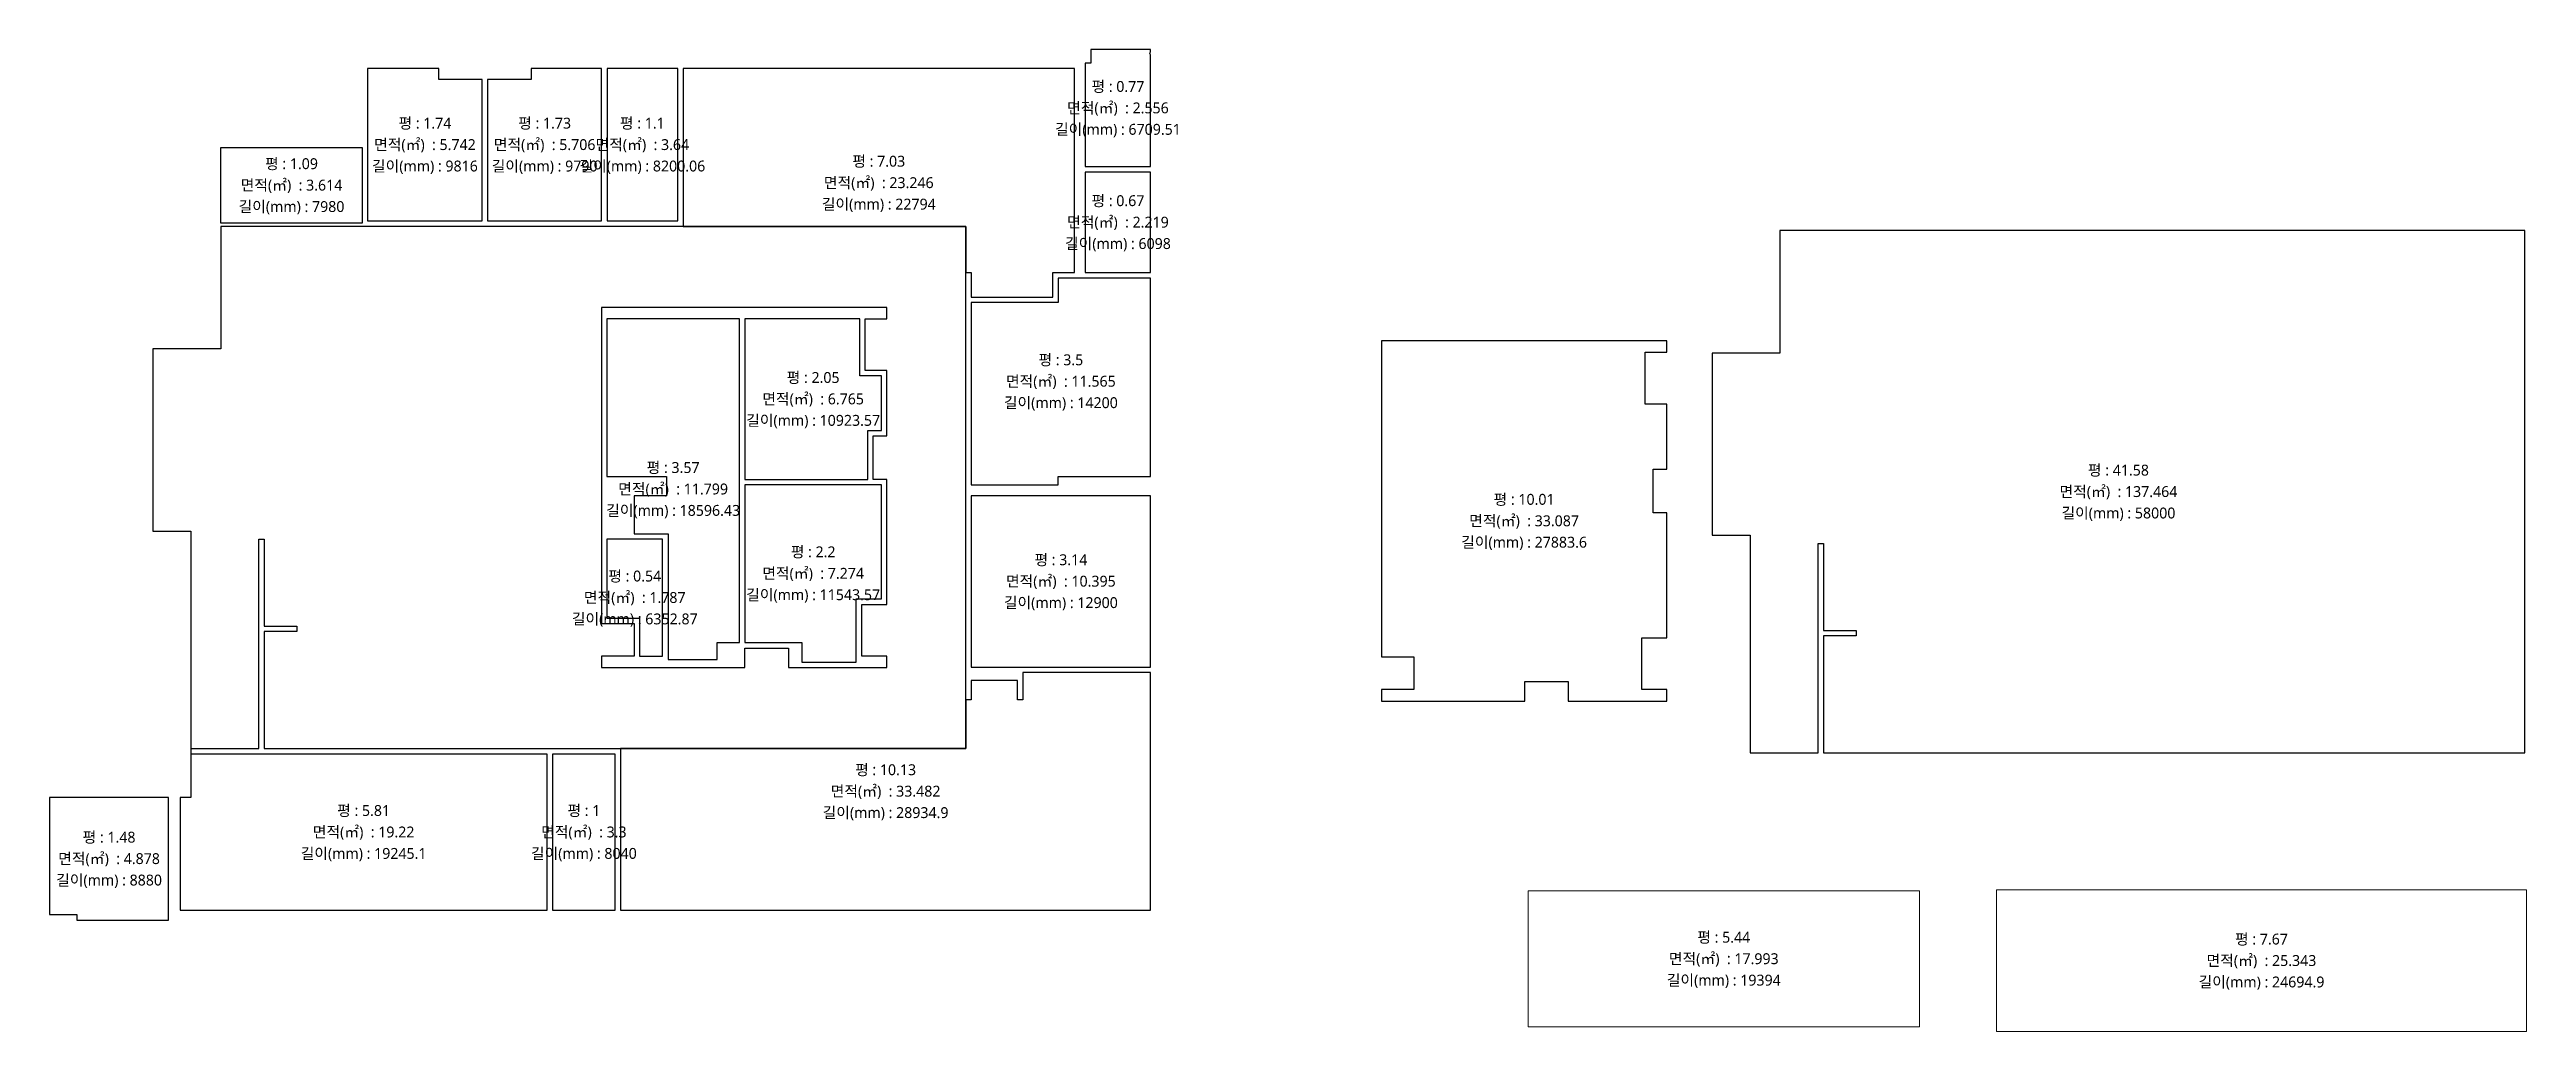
# Model space of a CAD drawing. Header units: metres. Extents: x 11578468 to 47831421, y -58341524 to -14256839.
# Drawn here: x 23892958 to 23938513, y -29044776 to -29026728 of the extents above; entities that cross this region are included whole.
import ezdxf
from ezdxf.enums import TextEntityAlignment as Align

# ---------------------------------------------------------------- set-up
doc = ezdxf.new("R2010")
doc.units = ezdxf.units.M
doc.header["$LTSCALE"] = 50
doc.header["$MEASUREMENT"] = 0
doc.layers.add('FUR', color=11, linetype='CONTINUOUS')
doc.layers.add('wall', color=3, linetype='CONTINUOUS')
doc.layers.add('text', color=7, linetype='CONTINUOUS', lineweight=0)
doc.styles.add('넥슨고딕', font='malgun.ttf')

msp = doc.modelspace()

# ---------------------------------------------------------------- texts
at = {"layer": 'FUR', "color": 7, "ltscale": 10, "style": '넥슨고딕'}
msp.add_text('평 : 1.09', height=200, dxfattribs=at).set_placement((23897408, -29028823), align=Align.MIDDLE)
at = {"layer": 'FUR', "ltscale": 10, "style": '넥슨고딕'}
for s, p in [('면적(㎡)  : 3.614', (23897408, -29029223)), ('길이(mm) : 7980', (23897408, -29029623))]:
    msp.add_text(s, height=200, dxfattribs=at).set_placement(p, align=Align.MIDDLE)
at = {"layer": 'text', "color": 7, "ltscale": 10, "style": '넥슨고딕'}
for s, p in [('평 : 0.77', (23912608, -29027403.5)), ('평 : 1.74', (23899862, -29028078)), ('평 : 1.73', (23902063.5, -29028078)), ('평 : 1.1', (23903861, -29028078)), ('평 : 7.03', (23908209.5, -29028778)), ('평 : 0.67', (23912608, -29029503.5)), ('평 : 3.5', (23911558, -29032428)), ('평 : 2.05', (23907002.1, -29032753)), ('평 : 3.57', (23904427.1, -29034408)), ('평 : 41.58', (23931009, -29034456)), ('평 : 10.01', (23920078, -29034993)), ('평 : 2.2', (23907002.1, -29035958)), ('평 : 3.14', (23911558, -29036103)), ('평 : 0.54', (23903721.2, -29036403)), ('평 : 10.13', (23908334.3, -29039963)), ('평 : 5.81', (23898734.3, -29040713)), ('평 : 1', (23902785.5, -29040713)), ('평 : 1.48', (23894053, -29041203)), ('평 : 5.44', (23923750.5, -29043042)), ('평 : 7.67', (23933639.7, -29043076))]:
    msp.add_text(s, height=200, dxfattribs=at).set_placement(p, align=Align.MIDDLE)
at = {"layer": 'text', "ltscale": 10, "style": '넥슨고딕'}
for s, p in [('면적(㎡)  : 2.556', (23912608, -29027803.5)), ('면적(㎡)  : 5.742', (23899862, -29028478)), ('면적(㎡)  : 5.706', (23902063.5, -29028478)), ('면적(㎡)  : 3.64', (23903861, -29028478)), ('길이(mm) : 6709.51', (23912608, -29028203.5)), ('길이(mm) : 9816', (23899862, -29028878)), ('길이(mm) : 9790', (23902063.5, -29028878)), ('길이(mm) : 8200.06', (23903861, -29028878)), ('면적(㎡)  : 23.246', (23908209.5, -29029178)), ('길이(mm) : 22794', (23908209.5, -29029578)), ('길이(mm) : 6098', (23912608, -29030303.5)), ('면적(㎡)  : 2.219', (23912608, -29029903.5)), ('면적(㎡)  : 11.565', (23911558, -29032828)), ('면적(㎡)  : 6.765', (23907002.1, -29033153)), ('길이(mm) : 14200', (23911558, -29033228)), ('길이(mm) : 10923.57', (23907002.1, -29033553)), ('면적(㎡)  : 11.799', (23904427.1, -29034808)), ('면적(㎡)  : 137.464', (23931009, -29034856)), ('길이(mm) : 18596.43', (23904427.1, -29035208)), ('길이(mm) : 58000', (23931009, -29035256)), ('길이(mm) : 27883.6', (23920078, -29035793)), ('면적(㎡)  : 33.087', (23920078, -29035393)), ('면적(㎡)  : 7.274', (23907002.1, -29036358)), ('면적(㎡)  : 10.395', (23911558, -29036503)), ('면적(㎡)  : 1.787', (23903721.2, -29036803)), ('길이(mm) : 11543.57', (23907002.1, -29036758)), ('길이(mm) : 12900', (23911558, -29036903)), ('길이(mm) : 6352.87', (23903721.2, -29037203)), ('면적(㎡)  : 33.482', (23908334.3, -29040363)), ('길이(mm) : 28934.9', (23908334.3, -29040763)), ('면적(㎡)  : 19.22', (23898734.3, -29041113)), ('면적(㎡)  : 3.3', (23902785.5, -29041113)), ('면적(㎡)  : 4.878', (23894053, -29041603)), ('길이(mm) : 19245.1', (23898734.3, -29041513)), ('길이(mm) : 8040', (23902785.5, -29041513)), ('길이(mm) : 8880', (23894053, -29042003)), ('면적(㎡)  : 17.993', (23923750.5, -29043442)), ('면적(㎡)  : 25.343', (23933639.7, -29043476)), ('길이(mm) : 19394', (23923750.5, -29043842)), ('길이(mm) : 24694.9', (23933639.7, -29043876))]:
    msp.add_text(s, height=200, dxfattribs=at).set_placement(p, align=Align.MIDDLE)

# ---------------------------------------------------------------- linework, layer by layer
at = {"layer": 'FUR', "ltscale": 10}
msp.add_lwpolyline([(23913208, -29026728), (23912108, -29026728), (23912108, -29026978), (23912008, -29026978), (23912008, -29028059), (23912008, -29028879), (23913208, -29028879), (23913208, -29026878), (23913208, -29026825.8, -0.4550158), (23913208, -29026769.2)], format="xyb", close=True, dxfattribs=at)
for points in [[(23900916, -29029878), (23900916, -29027278), (23900116, -29027278), (23900116, -29027078), (23898808, -29027078), (23898808, -29029878), (23899916, -29029878)], [(23903111, -29028994.7), (23903111, -29027078), (23901816, -29027078), (23901816, -29027278), (23901016, -29027278), (23901016, -29029878), (23902006, -29029878), (23903111, -29029878), (23903111, -29029161.7)], [(23904511, -29029878), (23904511, -29027078), (23903211, -29027078), (23903211, -29029878), (23903611, -29029878)], [(23904611, -29029978), (23909808, -29029978), (23909808, -29030828), (23909908, -29030828), (23909908, -29031278), (23911408, -29031278), (23911408, -29030828), (23911808, -29030828), (23911808, -29029928), (23911808, -29029579), (23911808, -29028979), (23911808, -29028879), (23911808, -29027978.3), (23911808, -29027078), (23910607.5, -29027078), (23905577.9, -29027078), (23904611, -29027078)], [(23896108, -29028528), (23898708, -29028528), (23898708, -29029918), (23896108, -29029918)], [(23912008, -29028979), (23912008, -29029928), (23912008, -29029928), (23912008, -29030828), (23913208, -29030828), (23913208, -29029950.8), (23913208, -29028979), (23912508, -29028979)], [(23913208, -29034578), (23913208, -29030928), (23911508, -29030928), (23911508, -29031378), (23909908, -29031378), (23909908, -29033728), (23909908, -29034728), (23911508, -29034728), (23911508, -29034578), (23912208, -29034578)], [(23905646.2, -29037628), (23905646.2, -29031678), (23905196.2, -29031678), (23904196.4, -29031678), (23903208, -29031678), (23903208, -29034578), (23903608, -29034578), (23904308, -29034578), (23904308, -29034928), (23903708, -29034928), (23903708, -29035628), (23904334.4, -29035628), (23904334.4, -29036028), (23904334.4, -29037028), (23904334.4, -29037938), (23905234.4, -29037938), (23905234.4, -29037628)], [(23905746.2, -29031678), (23905746.2, -29034628), (23908008, -29034628), (23908008, -29033728), (23908258, -29033728), (23908258, -29032728), (23907858, -29032728), (23907858, -29031678)], [(23908258, -29036825.8), (23908258, -29034728), (23905746.2, -29034728), (23905746.2, -29037628), (23906796.2, -29037628), (23906796.2, -29037988), (23907796.2, -29037988), (23907796.2, -29036825.8)], [(23913208, -29038078), (23913208, -29034928), (23912208, -29034928), (23911508, -29034928), (23909908, -29034928), (23909908, -29037078), (23909908, -29038078)], [(23904234.4, -29037028), (23904234.4, -29036028), (23904234.4, -29035728), (23903208, -29035728), (23903208, -29037178), (23903808, -29037178), (23903808, -29037878), (23904234.4, -29037878)], [(23902610.5, -29042548), (23903360.5, -29042548), (23903360.5, -29039678), (23902360.5, -29039678), (23902210.5, -29039678), (23902210.5, -29042548)], [(23892958, -29040478), (23892958, -29042628), (23893458, -29042628), (23893458, -29042728), (23895148, -29042728), (23895148, -29041728), (23895148, -29040828.5), (23895148, -29040478)]]:
    msp.add_lwpolyline(points, close=True, dxfattribs=at)
for points in [[(23909808, -29039578), (23909808, -29029978), (23896108, -29029978), (23896108, -29032228), (23894858, -29032228), (23894858, -29035578), (23895558, -29035578), (23895558, -29039578), (23896808.5, -29039578), (23896808.5, -29035728), (23896908, -29035728), (23896908, -29037327.5), (23897508, -29037327.5), (23897508, -29037427.5), (23896908, -29037427.5), (23896908, -29039578), (23909808, -29039578)], [(23938484, -29039656), (23938484, -29030056), (23924784, -29030056), (23924784, -29032306), (23923534, -29032306), (23923534, -29035656), (23924234, -29035656), (23924234, -29039656), (23925484.5, -29039656), (23925484.5, -29035806), (23925584, -29035806), (23925584, -29037405.5), (23926184, -29037405.5), (23926184, -29037505.5), (23925584, -29037505.5), (23925584, -29039656), (23938484, -29039656)], [(23908358, -29031468), (23903108, -29031468), (23903108, -29037278), (23903708, -29037278), (23903708, -29037878), (23903108, -29037878), (23903108, -29038088), (23905746.2, -29038088), (23905746.2, -29037728), (23906546.2, -29037728), (23906546.2, -29038088), (23908358, -29038088), (23908358, -29037878), (23907896.2, -29037878), (23907896.2, -29036925.8), (23908358, -29036925.8), (23908358, -29034628), (23908108, -29034628), (23908108, -29033828), (23908358, -29033828), (23908358, -29032628.6), (23907958, -29032628.6), (23907958, -29031678), (23908358, -29031678), (23908358, -29031468)], [(23922703, -29032083), (23917453, -29032083), (23917453, -29037893), (23918053, -29037893), (23918053, -29038493), (23917453, -29038493), (23917453, -29038703), (23920091.2, -29038703), (23920091.2, -29038343), (23920891.2, -29038343), (23920891.2, -29038703), (23922703, -29038703), (23922703, -29038493), (23922241.2, -29038493), (23922241.2, -29037540.8), (23922703, -29037540.8), (23922703, -29035243), (23922453, -29035243), (23922453, -29034443), (23922703, -29034443), (23922703, -29033243.6), (23922303, -29033243.6), (23922303, -29032293), (23922703, -29032293), (23922703, -29032083)], [(23913208, -29038178), (23910858, -29038178), (23910858, -29038678), (23910758, -29038678), (23910758, -29038328), (23909908, -29038328), (23909908, -29038678), (23909808, -29038678), (23909808, -29039578), (23903460.5, -29039578), (23903460.5, -29042548), (23913208, -29042548), (23913208, -29038178)], [(23902110.5, -29042548), (23902110.5, -29039678), (23895558, -29039678), (23895558, -29040478), (23895358, -29040478), (23895358, -29042548), (23902110.5, -29042548)]]:
    msp.add_lwpolyline(points, dxfattribs=at)
at = {"layer": 'text', "ltscale": 10}
for points in [[(23920152, -29042192), (23927349, -29042192), (23927349, -29044692), (23920152, -29044692)], [(23928766, -29042176), (23938513.5, -29042176), (23938513.5, -29044776), (23928766, -29044776)]]:
    msp.add_lwpolyline(points, close=True, dxfattribs=at)
at = {"layer": 'wall', "ltscale": 10}
msp.add_line((23895558, -29039578), (23895558, -29040478), dxfattribs=at)

msp.set_redraw_order([(e.dxf.handle, doc.entitydb.next_handle()) for e in msp.query("TEXT MTEXT ATTDEF DIMENSION ARC_DIMENSION")])  # texts and dimensions are drawn at this point

doc.saveas('drawing.dxf')
